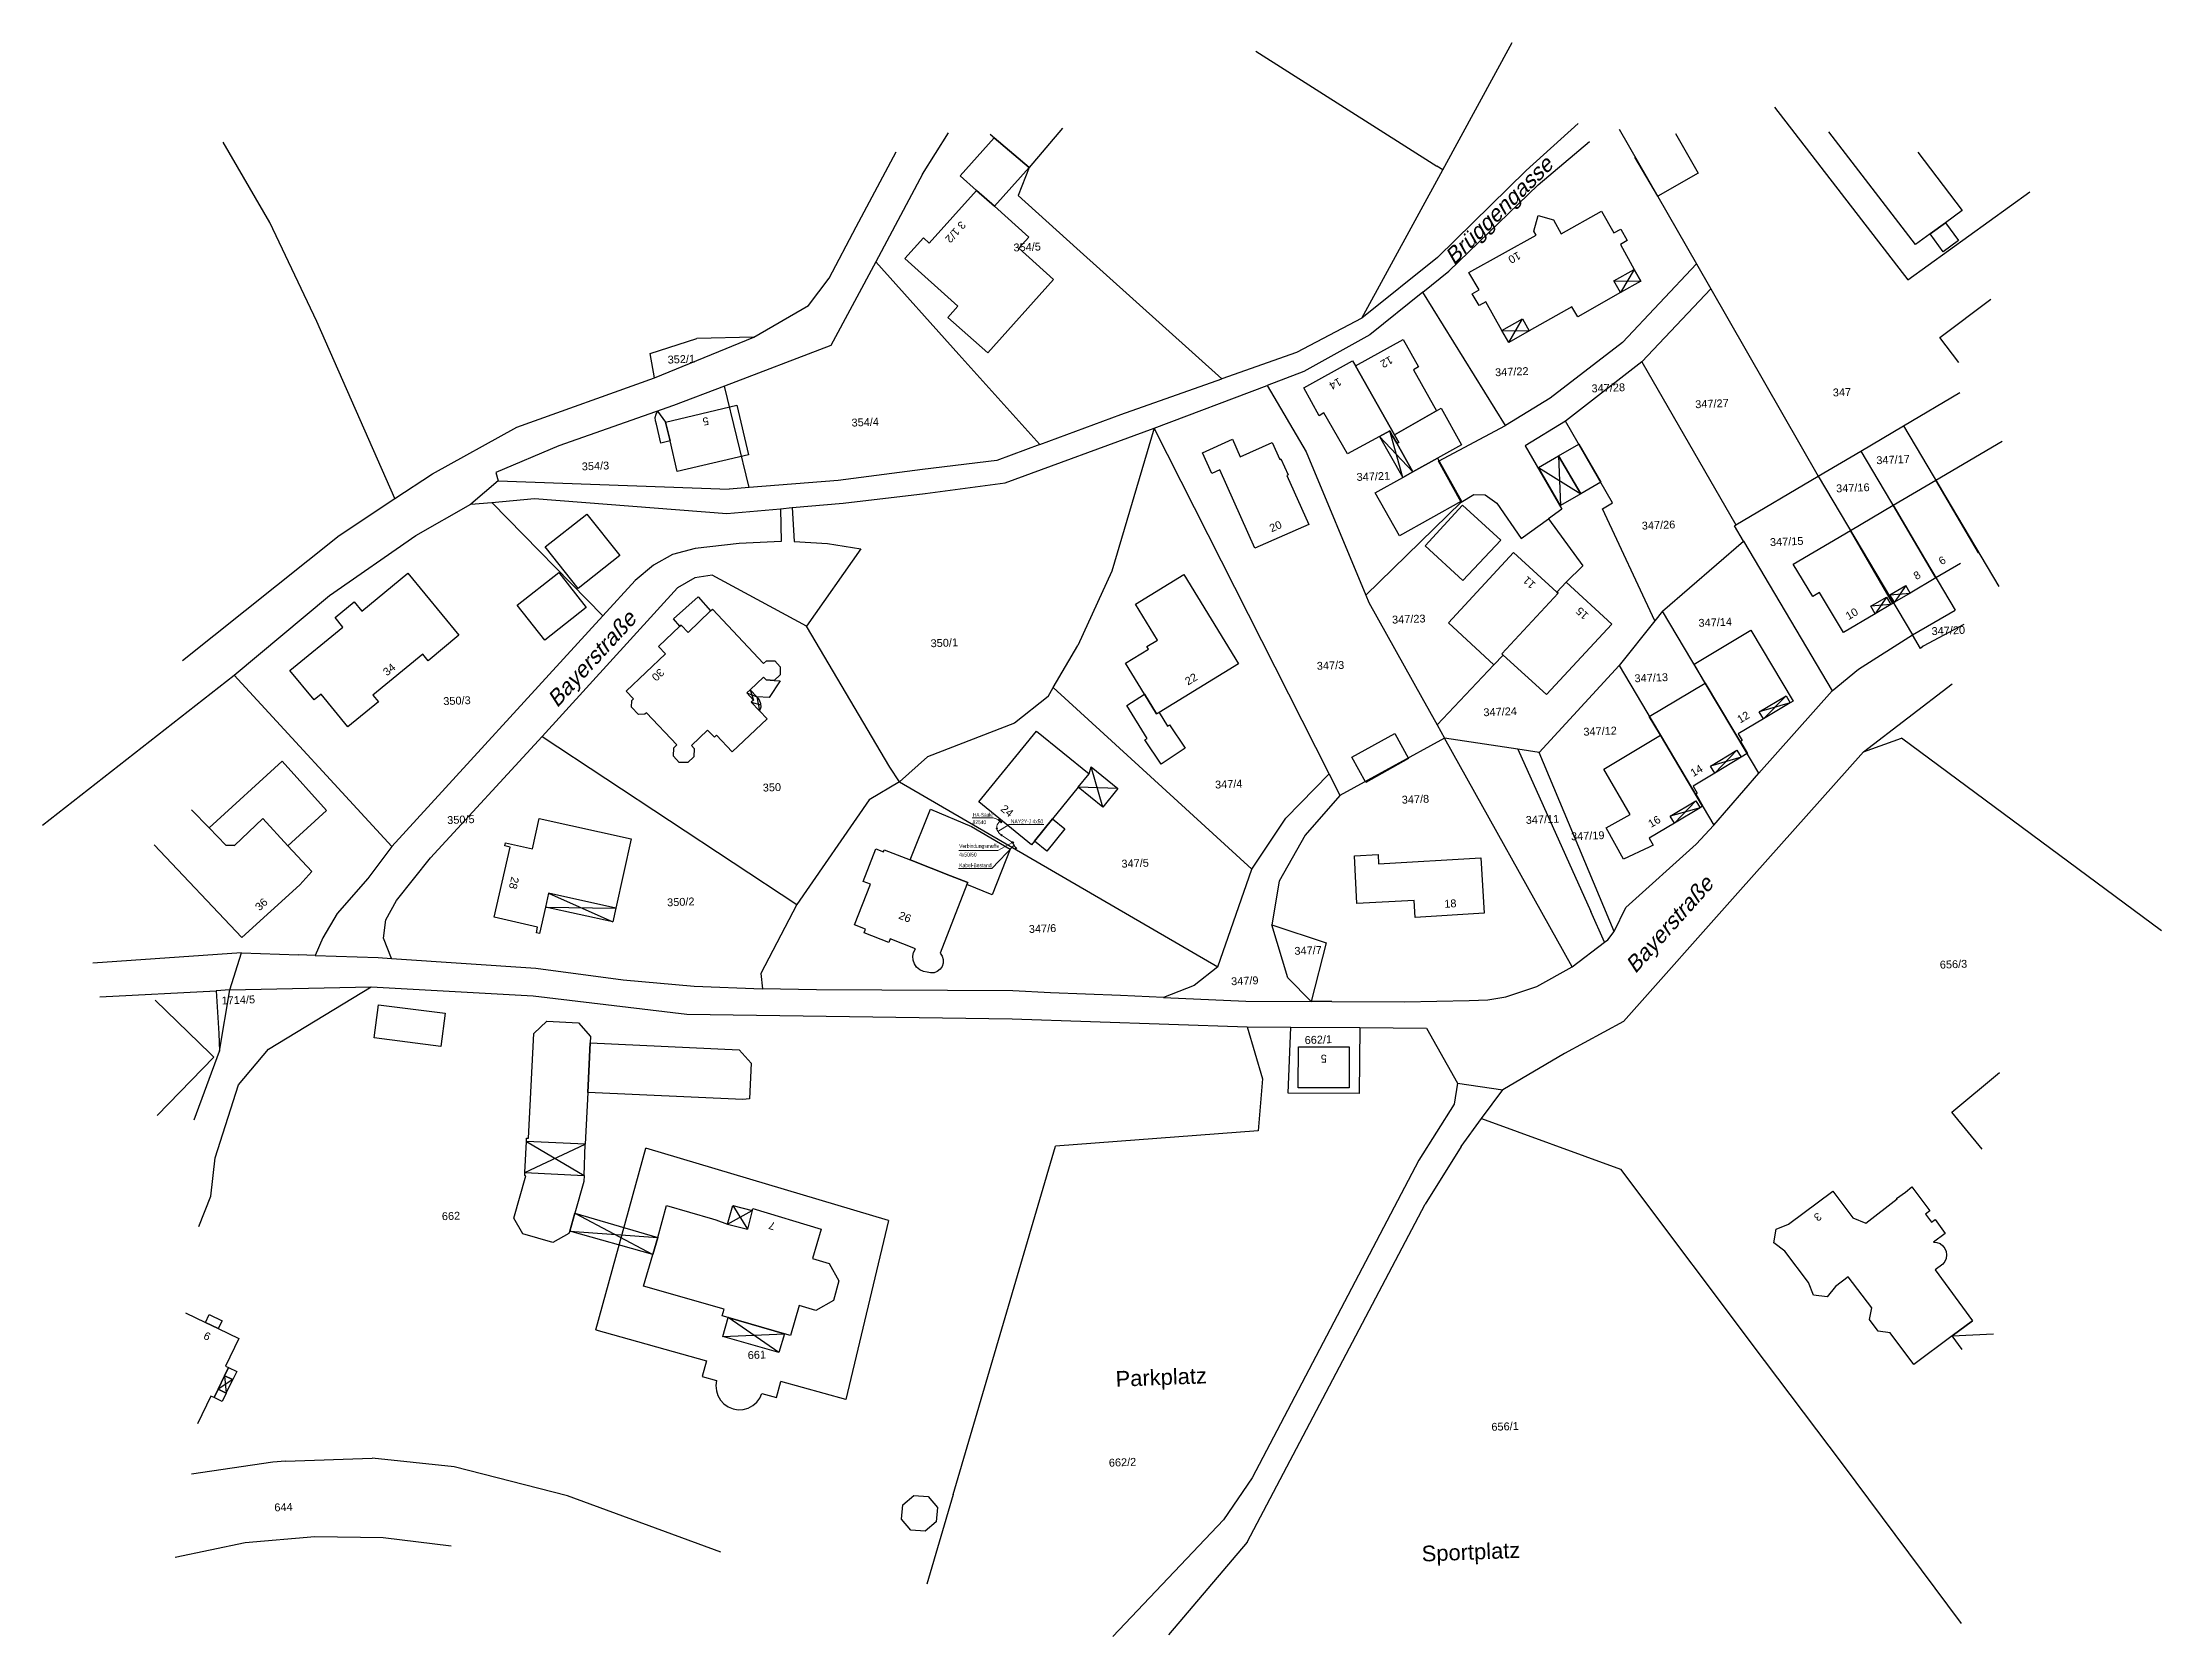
# Model space of a CAD drawing. Header units: metres. Extents: x 799836 to 800340, y 5282514 to 5282718.
# Drawn here: x 799835.7 to 800106, y 5282514.5 to 5282717.8 of the extents above; entities that cross this region are included whole.
import ezdxf

# ---------------------------------------------------------------- set-up
doc = ezdxf.new("R2010")
doc.units = ezdxf.units.M
doc.header["$PDMODE"] = 3
doc.header["$PDSIZE"] = 0.08
for name, color, linetype in [('_4001', 7, 'Continuous'), ('_4240', 7, 'Continuous'), ('_4260', 7, 'Continuous'), ('_4350', 7, 'Continuous'), ('_6000', 8, 'Continuous'), ('_6020', 7, 'Continuous'), ('_6050', 7, 'Continuous'), ('_6052', 7, 'Continuous'), ('_6070', 7, 'Continuous'), ('_6200', 7, 'Continuous'), ('_6210', 7, 'Continuous'), ('APKT', 7, 'Continuous'), ('Beschriftung', 7, 'Continuous'), ('EON_HA', 4, 'Continuous'), ('GIS_Nummer', 7, 'Continuous'), ('HA-Säule', 7, 'Continuous'), ('Kabel-Bestand', 34, 'Continuous'), ('Muffe', 6, 'Continuous')]:
    doc.layers.add(name, color=color, linetype=linetype)
doc.styles.add('DIN', font='EARZ_DIN.SHX', dxfattribs={"height": 0.2})
doc.styles.get("Standard").update_dxf_attribs({"font": 'arial.ttf'})

msp = doc.modelspace()

# ---------------------------------------------------------------- texts
at = {"layer": '_4001'}
for s, rotation, p in [('3 1/2', 228.2063, (799952.84, 5282695.09)), ('10', 209.0003, (800023.89, 5282691.15)), ('12', 209.1153, (800007.58, 5282677.84)), ('14', 209.0333, (800001.05, 5282675.06)), ('5', 191.2173, (799920.6, 5282670.03)), ('20', 23.8063, (799992.47, 5282655.3)), ('6', 30.2863, (800077.9, 5282651.09)), ('11', 137.5333, (800026.23, 5282648.74)), ('8', 30.7233, (800074.7, 5282649.2)), ('15', 137.3713, (800032.99, 5282644.81)), ('10', 30.5103, (800066.04, 5282644.09)), ('34', 39.5623, (799879.67, 5282636.93)), ('30', 223.5203, (799914.45, 5282638.03)), ('22', 31.4593, (799981.81, 5282635.76)), ('12', 30.7413, (800052.21, 5282630.91)), ('14', 31.1623, (800046.25, 5282624.09)), ('24', 321.0123, (799957.83, 5282619.89)), ('16', 30.8953, (800040.86, 5282617.6)), ('28', 257.3623, (799895.55, 5282611.45)), ('36', 42.8863, (799863.42, 5282606.97)), ('18', 3.3243, (800014.52, 5282607.42)), ('26', 338.4733, (799944.82, 5282606.08)), ('5', 179.7393, (799999.52, 5282588.69)), ('7', 163.5953, (799929.28, 5282567.24)), ('3', 216.5623, (800062.13, 5282568.63)), ('9', 154.2883, (799857.31, 5282553.08))]:
    msp.add_text(s, height=1, rotation=rotation, dxfattribs=at).set_placement(p)
at = {"layer": '_4240'}
msp.add_text('Sportplatz', height=2, rotation=2.2173, dxfattribs=at).set_placement((800011.65, 5282524.05))
at = {"layer": '_4260'}
msp.add_text('Parkplatz', height=2, rotation=2.2173, dxfattribs=at).set_placement((799972.62, 5282546.34))
at = {"layer": '_4350', "oblique": 15}
for s, rotation, p in [('Brüggengasse', 44.6303, (800015.71, 5282689.31)), ('Bayerstraße', 47.6753, (799901.37, 5282632.85)), ('Bayerstraße', 48.3983, (800038.86, 5282598.94))]:
    msp.add_text(s, height=2, rotation=rotation, dxfattribs=at).set_placement(p)
at = {"layer": 'Beschriftung', "lineweight": 15, "style": 'DIN'}
for s, width, p in [('82540', 0.75, (799954.34, 5282618.09, 600.85)), ('HA-Säule', 0.7, (799954.41, 5282619.03, 600.85)), ('NAY2Y-J 4x50', 0.75, (799959.24, 5282618.19)), ('Verbindungsmuffe ', 0.75, (799952.63, 5282615.06)), ('4x50/50', 0.75, (799952.63, 5282613.96)), ('Kabel-Bestand', 0.75, (799952.65, 5282612.6))]:
    msp.add_text(s, height=0.5, dxfattribs=dict(at, width=width)).set_placement(p)

# ---------------------------------------------------------------- blocks, each defined once
blk = doc.blocks.new('GEMGIS_DFK_GN')
blk = doc.blocks.new('A$C02FF75CA')
at = {"layer": 'Muffe'}
for radius in [0.4, 0.3, 0.2, 0.1]:
    blk.add_circle((0.5, 0.6), radius, dxfattribs=at)

# ---------------------------------------------------------------- linework, layer by layer
at = {"layer": '_6000'}
for p, q in [((799990.48, 5282716.68), (800013.55, 5282702)), ((800014.29, 5282701.53), (800023.14, 5282717.78)), ((800031.58, 5282707.43), (800024.92, 5282701.46)), ((800056.62, 5282709.53), (800073.61, 5282687.49)), ((799947.98, 5282700.96), (799951.28, 5282706.24)), ((799956.58, 5282706.08), (799961.57, 5282701.84)), ((800026.48, 5282699.63), (800033.02, 5282705.16)), ((800036.8, 5282706.7), (800046.65, 5282689.56)), ((799939.51, 5282694.27), (799944.61, 5282703.82)), ((799961.57, 5282701.84), (799960.14, 5282698.26)), ((800014.29, 5282701.53), (800013.55, 5282702)), ((799947.98, 5282700.96), (799942.02, 5282689.82)), ((800004, 5282682.61), (800014.29, 5282701.53)), ((800024.92, 5282701.46), (800013.63, 5282690.34)), ((800015.08, 5282688.62), (800026.48, 5282699.63)), ((799960.14, 5282698.26), (799967.64, 5282691.5)), ((800073.61, 5282687.49), (800089.17, 5282698.74)), ((799936.04, 5282687.72), (799939.51, 5282694.27)), ((799967.64, 5282691.5), (799986.12, 5282674.88)), ((799942.02, 5282689.82), (799936.28, 5282679.11)), ((799942.02, 5282689.82), (799952.61, 5282678)), ((800013.63, 5282690.34), (800004, 5282682.61)), ((800011.75, 5282685.93), (800015.08, 5282688.62)), ((800046.65, 5282689.56), (800037.24, 5282679.5)), ((800046.65, 5282689.56), (800048.49, 5282686.34)), ((799933.44, 5282684.25), (799936.04, 5282687.72)), ((800011.75, 5282685.93), (800004.98, 5282680.47)), ((800022.31, 5282668.92), (800011.75, 5282685.93)), ((800048.49, 5282686.34), (800039.7, 5282677.03)), ((800048.49, 5282686.34), (800062.19, 5282662.47)), ((799926.45, 5282680.18), (799933.44, 5282684.25)), ((799913.77, 5282675), (799926.45, 5282680.18)), ((799926.45, 5282680.18), (799919.2, 5282680.03)), ((800004, 5282682.61), (799995.67, 5282678.24)), ((800004.98, 5282680.47), (799996.59, 5282675.81)), ((799913.24, 5282678.09), (799919.2, 5282680.03)), ((799913.77, 5282675), (799913.24, 5282678.09)), ((799936.28, 5282679.11), (799922.73, 5282673.95)), ((799962.91, 5282666.49), (799952.61, 5282678)), ((799995.67, 5282678.24), (799986.12, 5282674.88)), ((800037.24, 5282679.5), (800028.01, 5282672.41)), ((799896.24, 5282668.7), (799913.77, 5282675)), ((799973.23, 5282670.34), (799986.12, 5282674.88)), ((799996.59, 5282675.81), (799991.92, 5282674.05)), ((800039.7, 5282677.03), (800029.94, 5282669.49)), ((800039.7, 5282677.03), (800051.67, 5282656.24)), ((799922.73, 5282673.95), (799916.22, 5282671.48)), ((799925.85, 5282661.04), (799922.73, 5282673.95)), ((799977.5, 5282668.6), (799991.92, 5282674.05)), ((799991.92, 5282674.05), (799996.89, 5282665.55)), ((800028.01, 5282672.41), (800022.31, 5282668.92)), ((800073.05, 5282668.89), (800080.22, 5282673.12)), ((799916.22, 5282671.48), (799901.57, 5282666.33)), ((799962.91, 5282666.49), (799973.23, 5282670.34)), ((800029.94, 5282669.49), (800024.81, 5282666.35)), ((800035.94, 5282659.08), (800029.94, 5282669.49)), ((799885.47, 5282662.78), (799896.24, 5282668.7)), ((799958.48, 5282661.62), (799977.5, 5282668.6)), ((799977.5, 5282668.6), (799972.1, 5282650.34)), ((799999.81, 5282624.49), (799977.5, 5282668.6)), ((800013.75, 5282664.38), (800022.31, 5282668.92)), ((800067.61, 5282665.67), (800073.05, 5282668.89)), ((800073.05, 5282668.89), (800085.22, 5282648.38)), ((799901.57, 5282666.33), (799893.55, 5282662.92)), ((799957.42, 5282664.45), (799947.94, 5282663.3)), ((799962.91, 5282666.49), (799957.42, 5282664.45)), ((799996.89, 5282665.55), (800004.5, 5282647.28)), ((800016.66, 5282659.17), (800013.75, 5282664.38)), ((800024.81, 5282666.35), (800029.49, 5282658.24)), ((800062.19, 5282662.47), (800067.61, 5282665.67)), ((800067.61, 5282665.67), (800079.66, 5282645.36)), ((799880.69, 5282659.62), (799885.47, 5282662.78)), ((799893.84, 5282661.89), (799890.38, 5282658.9)), ((799893.55, 5282662.92), (799893.84, 5282661.89)), ((799893.84, 5282661.89), (799923.31, 5282660.83)), ((799937.22, 5282661.91), (799925.85, 5282661.04)), ((799947.94, 5282663.3), (799937.22, 5282661.91)), ((799948.29, 5282660.25), (799958.48, 5282661.62)), ((800051.67, 5282656.24), (800062.19, 5282662.47)), ((800062.19, 5282662.47), (800074.18, 5282642.23)), ((799883.37, 5282654.89), (799890.38, 5282658.9)), ((799890.38, 5282658.9), (799893.06, 5282659.13)), ((799893.06, 5282659.13), (799898.49, 5282659.61)), ((799907.21, 5282644.65), (799893.06, 5282659.13)), ((799898.49, 5282659.61), (799923.02, 5282657.71)), ((799925.85, 5282661.04), (799923.31, 5282660.83)), ((799931.35, 5282658.46), (799937.85, 5282659.03)), ((799937.85, 5282659.03), (799948.29, 5282660.25)), ((800016.66, 5282659.17), (800004.5, 5282647.28)), ((800016.66, 5282659.17), (800018.28, 5282660.14)), ((800018.28, 5282660.14), (800019.72, 5282660.08)), ((800019.72, 5282660.08), (800021.2, 5282659.04)), ((800021.2, 5282659.04), (800024.3, 5282654.51)), ((800034.65, 5282658.32), (800035.94, 5282659.08)), ((799923.02, 5282657.71), (799929.85, 5282658.32)), ((799929.85, 5282658.32), (799931.35, 5282658.46)), ((799929.85, 5282658.32), (799929.93, 5282654.15)), ((799931.35, 5282658.46), (799931.59, 5282654.13)), ((800024.3, 5282654.51), (800027.79, 5282657.01)), ((800029.49, 5282658.24), (800027.79, 5282657.01)), ((800027.79, 5282657.01), (800032.18, 5282651.02)), ((800041.35, 5282644.03), (800034.65, 5282658.32)), ((800051.49, 5282656.13), (800051.67, 5282656.24)), ((800052.63, 5282654.16), (800051.49, 5282656.13)), ((799872.35, 5282647.24), (799883.37, 5282654.89)), ((799918.97, 5282653.26), (799916.08, 5282652.49)), ((799924.57, 5282653.9), (799918.97, 5282653.26)), ((799929.93, 5282654.15), (799924.57, 5282653.9)), ((799931.59, 5282654.13), (799935.86, 5282653.87)), ((799940.1, 5282653.2), (799933.18, 5282643.35)), ((799935.86, 5282653.87), (799940.1, 5282653.2)), ((800042.33, 5282645.27), (800052.63, 5282654.16)), ((800052.63, 5282654.16), (800063.97, 5282635.08)), ((799913.65, 5282651.13), (799911.34, 5282649.15)), ((799916.08, 5282652.49), (799913.65, 5282651.13)), ((800032.18, 5282651.02), (800030.02, 5282648.96)), ((799899.47, 5282629.27), (799916.73, 5282648.23)), ((799911.34, 5282649.15), (799907.21, 5282644.65)), ((799918.92, 5282649.49), (799916.73, 5282648.23)), ((799921.12, 5282649.85), (799918.92, 5282649.49)), ((799933.18, 5282643.35), (799921.12, 5282649.85)), ((799972.1, 5282650.34), (799967.76, 5282640.87)), ((800030.02, 5282648.96), (800028.86, 5282647.69)), ((799860.19, 5282637.07), (799872.35, 5282647.24)), ((800004.5, 5282647.28), (800004.89, 5282646.34)), ((800004.89, 5282646.34), (800011.63, 5282634.26)), ((800029, 5282647.56), (800021.84, 5282639.8)), ((800028.86, 5282647.69), (800029, 5282647.56)), ((800042.33, 5282645.27), (800041.35, 5282644.03)), ((800054.6, 5282624.59), (800042.33, 5282645.27)), ((800074.18, 5282642.23), (800079.66, 5282645.36)), ((799907.21, 5282644.65), (799880.3, 5282615.24)), ((799943.79, 5282625.35), (799933.18, 5282643.35)), ((800041.35, 5282644.03), (800036.78, 5282638.31)), ((800080.73, 5282643.55), (800075.56, 5282640.77)), ((799964.64, 5282635.5), (799967.76, 5282640.87)), ((800021.99, 5282639.66), (800020.83, 5282638.39)), ((800021.84, 5282639.8), (800021.99, 5282639.66)), ((800067.33, 5282637.87), (800074.18, 5282642.23)), ((800075.2, 5282640.51), (800074.18, 5282642.23)), ((800075.56, 5282640.77), (800075.2, 5282640.51)), ((799835.73, 5282617.96), (799860.19, 5282637.07)), ((799860.19, 5282637.07), (799880.3, 5282615.24)), ((800020.83, 5282638.39), (800013.59, 5282630.77)), ((800036.78, 5282638.31), (800026.6, 5282627.22)), ((800036.78, 5282638.31), (800048.85, 5282617.98)), ((800063.97, 5282635.08), (800067.33, 5282637.87)), ((799964, 5282634.39), (799959.71, 5282630.97)), ((799964, 5282634.39), (799964.64, 5282635.5)), ((799989.96, 5282612.36), (799964.64, 5282635.5)), ((800011.63, 5282634.26), (800013.59, 5282630.77)), ((800054.6, 5282624.59), (800063.97, 5282635.08)), ((800067.97, 5282627.32), (800079.25, 5282635.97)), ((799885.24, 5282613.79), (799899.47, 5282629.27)), ((799899.47, 5282629.27), (799931.92, 5282607.86)), ((799959.71, 5282630.97), (799948.6, 5282626.66)), ((800014.54, 5282629.07), (800001.19, 5282621.76)), ((800013.59, 5282630.77), (800014.54, 5282629.07)), ((800030.82, 5282599.91), (800014.54, 5282629.07)), ((800023.87, 5282627.64), (800014.54, 5282629.07)), ((800067.97, 5282627.32), (800072.8, 5282629.06)), ((800105.97, 5282604.49), (800072.8, 5282629.06)), ((799945.04, 5282623.47), (799948.6, 5282626.66)), ((800026.6, 5282627.22), (800023.87, 5282627.64)), ((800023.87, 5282627.64), (800033.17, 5282606.94)), ((800036.16, 5282604.41), (800026.6, 5282627.22)), ((800067.97, 5282627.32), (800051.93, 5282609.35)), ((799945.04, 5282623.47), (799941.15, 5282621.21)), ((799945.04, 5282623.47), (799943.79, 5282625.35)), ((799945.04, 5282623.47), (799985.63, 5282599.88)), ((799994.31, 5282618.87), (799999.81, 5282624.49)), ((799999.81, 5282624.49), (800001.19, 5282621.76)), ((800048.85, 5282617.98), (800054.6, 5282624.59)), ((799941.15, 5282621.21), (799931.92, 5282607.86)), ((800001.19, 5282621.76), (799996.77, 5282616.68)), ((799989.96, 5282612.36), (799994.31, 5282618.87)), ((799996.77, 5282616.68), (799993.42, 5282610.82)), ((800037.63, 5282607.47), (800046.6, 5282615.55)), ((800046.6, 5282615.55), (800048.85, 5282617.98)), ((799880.3, 5282615.24), (799877.24, 5282611.16)), ((799880.89, 5282608.37), (799885.24, 5282613.79)), ((799877.24, 5282611.16), (799873.33, 5282606.7)), ((799985.63, 5282599.88), (799989.96, 5282612.36)), ((799993.42, 5282610.82), (799992.5, 5282605.24)), ((799879.52, 5282605.89), (799880.89, 5282608.37)), ((799931.92, 5282607.86), (799927.36, 5282599.04)), ((800036.16, 5282604.41), (800037.63, 5282607.47)), ((800051.93, 5282609.35), (800037.34, 5282592.92)), ((799873.33, 5282606.7), (799871.49, 5282603.58)), ((799879.22, 5282603.57), (799879.52, 5282605.89)), ((799994.55, 5282598.48), (799992.5, 5282605.24)), ((799992.5, 5282605.24), (799999.43, 5282602.97)), ((800034.93, 5282603.02), (800033.17, 5282606.94)), ((799871.49, 5282603.58), (799870.53, 5282601.34)), ((799880.26, 5282600.96), (799879.22, 5282603.57)), ((799999.43, 5282602.97), (799997.52, 5282595.48)), ((800030.82, 5282599.91), (800034.93, 5282603.02)), ((800034.93, 5282603.02), (800035.33, 5282603.32)), ((800035.33, 5282603.32), (800036.16, 5282604.41)), ((799861.11, 5282601.67), (799868.39, 5282601.42)), ((799870.53, 5282601.34), (799868.39, 5282601.42)), ((799870.53, 5282601.34), (799878.54, 5282601.08)), ((799878.54, 5282601.08), (799880.26, 5282600.96)), ((799880.26, 5282600.96), (799898.65, 5282599.72)), ((799898.65, 5282599.72), (799909.78, 5282598.22)), ((799985.63, 5282599.88), (799982.58, 5282597.52)), ((800026.29, 5282597.4), (800030.82, 5282599.91)), ((799843.04, 5282596.06), (799857.87, 5282596.85)), ((799859.65, 5282596.97), (799857.87, 5282596.85)), ((799857.87, 5282596.85), (799858.21, 5282591.4)), ((799859.65, 5282596.97), (799877.65, 5282597.36)), ((799864.58, 5282589.38), (799877.65, 5282597.36)), ((799877.65, 5282597.36), (799898.32, 5282596.21)), ((799909.78, 5282598.22), (799918.85, 5282597.45)), ((799918.85, 5282597.45), (799927.56, 5282597.1)), ((799927.36, 5282599.04), (799927.56, 5282597.1)), ((799934.45, 5282596.96), (799927.56, 5282597.1)), ((799959.47, 5282596.82), (799934.45, 5282596.96)), ((799964.26, 5282596.6), (799959.47, 5282596.82)), ((799973.22, 5282596.22), (799964.26, 5282596.6)), ((799982.58, 5282597.52), (799978.71, 5282595.97)), ((799997.52, 5282595.48), (799994.55, 5282598.48)), ((800022.33, 5282596.07), (800026.29, 5282597.4)), ((799898.32, 5282596.21), (799917.92, 5282593.86)), ((799917.92, 5282593.86), (799959.4, 5282593.25)), ((799978.71, 5282595.97), (799973.22, 5282596.22)), ((799978.71, 5282595.97), (799989.19, 5282595.52)), ((799989.19, 5282595.52), (799997.52, 5282595.48)), ((800000.15, 5282595.47), (799997.52, 5282595.48)), ((800000.15, 5282595.47), (800009.41, 5282595.43)), ((800009.41, 5282595.43), (800017.68, 5282595.6)), ((800017.68, 5282595.6), (800020.03, 5282595.7)), ((800020.03, 5282595.7), (800022.33, 5282596.07)), ((799858.21, 5282591.4), (799858.33, 5282589.13)), ((799959.4, 5282593.25), (799989.34, 5282592.23)), ((799989.34, 5282592.23), (799991.33, 5282585.6)), ((799989.34, 5282592.23), (799994.92, 5282592.19)), ((799994.6, 5282583.77), (799994.92, 5282592.19)), ((799994.92, 5282592.19), (800003.74, 5282592.14)), ((800003.74, 5282592.14), (800003.62, 5282583.76)), ((800003.74, 5282592.14), (800012.24, 5282592.09)), ((800012.24, 5282592.09), (800016.16, 5282585.06)), ((800037.34, 5282592.92), (800029.84, 5282588.83)), ((799860.72, 5282584.84), (799864.58, 5282589.38)), ((800029.84, 5282588.83), (800021.94, 5282584.23)), ((799991.33, 5282585.6), (799990.76, 5282579)), ((799857.75, 5282575.54), (799860.72, 5282584.84)), ((800003.62, 5282583.76), (799994.6, 5282583.77)), ((800016.16, 5282585.06), (800015.75, 5282582.37)), ((800016.16, 5282585.06), (800021.94, 5282584.23)), ((800019.25, 5282580.55), (800021.94, 5282584.23)), ((800015.75, 5282582.37), (800011.23, 5282575.24)), ((800016.64, 5282576.97), (800019.25, 5282580.55)), ((800019.25, 5282580.55), (800036.95, 5282574.1)), ((799990.76, 5282579), (799964.9, 5282577.02)), ((799857.21, 5282570.65), (799857.75, 5282575.54)), ((799906.29, 5282553.6), (799912.68, 5282576.75)), ((799943.64, 5282567.53), (799912.68, 5282576.75)), ((799951.89, 5282532.61), (799964.9, 5282577.02)), ((800011.23, 5282575.24), (799990.01, 5282534.73)), ((800016.64, 5282576.97), (800012.05, 5282569.63)), ((800036.95, 5282574.1), (800055.3, 5282549.7)), ((799855.67, 5282566.78), (799857.21, 5282570.65)), ((799989.38, 5282526.53), (800012.05, 5282569.63)), ((799943.64, 5282567.53), (799938.17, 5282544.72)), ((799906.29, 5282553.6), (799920.41, 5282549.67)), ((799920.41, 5282549.67), (799919.85, 5282547.67)), ((800055.3, 5282549.7), (800065.24, 5282536.51)), ((799919.85, 5282547.67), (799921.71, 5282547.15)), ((799921.71, 5282547.15), (799921.61, 5282546.5)), ((799921.61, 5282546.5), (799921.67, 5282545.84)), ((799921.67, 5282545.84), (799921.87, 5282545.21)), ((799921.87, 5282545.21), (799922.19, 5282544.64)), ((799927.22, 5282544.89), (799927.49, 5282545.5)), ((799927.49, 5282545.5), (799929.35, 5282544.98)), ((799929.35, 5282544.98), (799929.91, 5282547.02)), ((799938.17, 5282544.72), (799929.91, 5282547.02)), ((799922.19, 5282544.64), (799922.64, 5282544.16)), ((799922.64, 5282544.16), (799923.19, 5282543.78)), ((799923.19, 5282543.78), (799923.8, 5282543.53)), ((799923.8, 5282543.53), (799924.44, 5282543.41)), ((799924.44, 5282543.41), (799925.1, 5282543.45)), ((799925.1, 5282543.45), (799925.74, 5282543.62)), ((799925.74, 5282543.62), (799926.33, 5282543.94)), ((799926.33, 5282543.94), (799926.82, 5282544.37)), ((799926.82, 5282544.37), (799927.22, 5282544.89)), ((799866.72, 5282536.84), (799877.79, 5282537.24)), ((799888.26, 5282536.13), (799877.79, 5282537.24)), ((799865.1, 5282536.71), (799854.75, 5282535.18)), ((799866.72, 5282536.84), (799865.1, 5282536.71)), ((799902.7, 5282532.45), (799888.26, 5282536.13)), ((799990.01, 5282534.73), (799986.34, 5282529.39)), ((800065.24, 5282536.51), (800080.4, 5282516.15)), ((799922.26, 5282525.26), (799902.7, 5282532.45)), ((799951.89, 5282532.61), (799948.53, 5282521.16)), ((799986.34, 5282529.39), (799972.23, 5282514.48)), ((799852.67, 5282524.62), (799861.57, 5282526.48)), ((799861.57, 5282526.48), (799870.46, 5282527.26)), ((799870.46, 5282527.26), (799879.2, 5282527.11)), ((799879.2, 5282527.11), (799887.85, 5282526.08)), ((799989.38, 5282526.53), (799979.32, 5282514.71))]:
    msp.add_line(p, q, dxfattribs=at)
at = {"layer": '_6020'}
for p, q in [((799864.73, 5282694.82), (799858.8, 5282705.06)), ((799870.73, 5282682.18), (799864.73, 5282694.82)), ((799880.69, 5282659.62), (799870.73, 5282682.18)), ((799873.56, 5282654.92), (799880.69, 5282659.62)), ((799853.59, 5282638.98), (799873.56, 5282654.92)), ((799861.11, 5282601.67), (799842.16, 5282600.37)), ((799859.65, 5282596.97), (799861.11, 5282601.67)), ((799858.33, 5282589.13), (799859.65, 5282596.97)), ((799855.1, 5282580.37), (799858.33, 5282589.13))]:
    msp.add_line(p, q, dxfattribs=at)
at = {"layer": '_6050', "color": 10}
for p, q in [((800074.59, 5282692.01), (800063.54, 5282706.36)), ((800074.86, 5282703.8), (800080.55, 5282696.35)), ((799948.83, 5282692.19), (799954.84, 5282698.91)), ((799954.84, 5282698.91), (799957.15, 5282696.88)), ((799957.15, 5282696.88), (799961.52, 5282692.95)), ((800025.91, 5282693.69), (800026.46, 5282695.69)), ((800026.19, 5282693.18), (800025.91, 5282693.69)), ((800026.46, 5282695.69), (800028.42, 5282695.15)), ((800028.42, 5282695.15), (800029.38, 5282693.39)), ((800029.38, 5282693.39), (800034.54, 5282696.25)), ((800034.54, 5282696.25), (800036.11, 5282693.51)), ((800036.11, 5282693.51), (800036.99, 5282693.97)), ((800036.99, 5282693.97), (800037.82, 5282692.5)), ((800078.4, 5282694.78), (800076.46, 5282693.36)), ((800080.55, 5282696.35), (800078.4, 5282694.78)), ((799945.72, 5282690.23), (799948.08, 5282692.85)), ((799948.08, 5282692.85), (799948.83, 5282692.19)), ((799961.52, 5282692.95), (799960.25, 5282691.53)), ((799960.25, 5282691.53), (799964.68, 5282687.53)), ((800017.64, 5282688.44), (800026.19, 5282693.18)), ((800037.82, 5282692.5), (800036.96, 5282692.02)), ((800036.96, 5282692.02), (800038.72, 5282688.82)), ((800076.46, 5282693.36), (800074.59, 5282692.01)), ((799952.47, 5282684.14), (799945.72, 5282690.23)), ((800018.93, 5282686.21), (800017.64, 5282688.44)), ((800038.72, 5282688.82), (800039.55, 5282687.32)), ((799964.68, 5282687.53), (799956.27, 5282678.19)), ((800018.06, 5282685.71), (800018.93, 5282686.21)), ((800018.93, 5282684.21), (800018.06, 5282685.71)), ((800036.98, 5282685.87), (800031.52, 5282682.78)), ((800039.55, 5282687.32), (800036.98, 5282685.87)), ((799951.17, 5282682.7), (799952.47, 5282684.14)), ((800019.79, 5282684.69), (800018.93, 5282684.21)), ((800021.84, 5282681.05), (800019.79, 5282684.69)), ((800030.77, 5282684.07), (800025.33, 5282681)), ((800031.52, 5282682.78), (800030.77, 5282684.07)), ((799956.27, 5282678.19), (799951.17, 5282682.7)), ((800022.72, 5282679.53), (800021.84, 5282681.05)), ((800025.33, 5282681), (800022.72, 5282679.53)), ((800003.19, 5282676.53), (800009.24, 5282679.9)), ((800009.24, 5282679.9), (800011.22, 5282676.4)), ((799996.57, 5282673.72), (800002.81, 5282677.18)), ((800002.81, 5282677.18), (800003.19, 5282676.53)), ((800003.19, 5282676.53), (800008.15, 5282667.73)), ((800008.15, 5282667.73), (800003.19, 5282676.53)), ((800011.22, 5282676.4), (800010.56, 5282676.03)), ((800010.56, 5282676.03), (800013.5, 5282670.8)), ((799998.52, 5282670.18), (799996.57, 5282673.72)), ((799915.2, 5282669.37), (799924.29, 5282671.52)), ((799915.77, 5282666.96), (799915.2, 5282669.37)), ((799924.29, 5282671.52), (799925.77, 5282665.2)), ((799999.15, 5282670.53), (799998.52, 5282670.18)), ((800002.16, 5282665.3), (799999.15, 5282670.53)), ((800013.5, 5282670.8), (800008.15, 5282667.73)), ((799916.69, 5282663.07), (799915.77, 5282666.96)), ((799983.66, 5282665.45), (799987.48, 5282667.17)), ((799987.48, 5282667.17), (799988.47, 5282664.95)), ((799988.47, 5282664.95), (799992.53, 5282666.78)), ((799992.53, 5282666.78), (799993.51, 5282664.61)), ((800006.23, 5282667.53), (800002.16, 5282665.3)), ((800007.55, 5282668.24), (800006.23, 5282667.53)), ((800007.91, 5282667.61), (800007.55, 5282668.24)), ((800008.45, 5282666.67), (800007.91, 5282667.61)), ((800008.15, 5282667.73), (800008.7, 5282666.76)), ((800008.7, 5282666.76), (800008.45, 5282666.67)), ((800077.16, 5282661.96), (800085.62, 5282666.95)), ((799925.77, 5282665.2), (799916.69, 5282663.07)), ((799984.84, 5282662.81), (799983.66, 5282665.45)), ((799993.51, 5282664.61), (799993.67, 5282664.68)), ((799993.67, 5282664.68), (799994.6, 5282662.64)), ((799985.87, 5282663.27), (799984.84, 5282662.81)), ((799990.34, 5282653.27), (799985.87, 5282663.27)), ((799994.6, 5282662.64), (799994.43, 5282662.56)), ((799994.43, 5282662.56), (799997.23, 5282656.31)), ((800071.73, 5282658.75), (800077.16, 5282661.96)), ((800077.16, 5282661.96), (800082.61, 5282652.69)), ((800082.61, 5282652.69), (800077.16, 5282661.96)), ((800066.3, 5282655.54), (800071.73, 5282658.75)), ((800071.73, 5282658.75), (800077.19, 5282649.52)), ((800077.19, 5282649.52), (800071.73, 5282658.75)), ((799997.23, 5282656.31), (799990.34, 5282653.27)), ((800059, 5282651.24), (800066.3, 5282655.54)), ((800066.3, 5282655.54), (800071.68, 5282646.24)), ((800071.68, 5282646.24), (800066.3, 5282655.54)), ((800015.02, 5282643.75), (800023.33, 5282652.75)), ((800023.33, 5282652.75), (800028.86, 5282647.69)), ((800061.48, 5282647.12), (800059, 5282651.24)), ((800080.32, 5282651.35), (800077.19, 5282649.52)), ((799876.48, 5282645.25), (799882.35, 5282650.08)), ((799882.35, 5282650.08), (799888.85, 5282642.17)), ((799975.12, 5282646.13), (799981.29, 5282649.92)), ((799981.29, 5282649.92), (799988.25, 5282638.53)), ((800028.86, 5282647.69), (800030.02, 5282648.96)), ((800030.02, 5282648.96), (800035.84, 5282643.61)), ((800077.19, 5282649.52), (800073.91, 5282647.56)), ((799873.08, 5282644.45), (799875.5, 5282646.44)), ((799875.5, 5282646.44), (799876.48, 5282645.25)), ((799918.06, 5282642.55), (799920.94, 5282645.29)), ((799920.94, 5282645.29), (799921.17, 5282645.5)), ((799921.17, 5282645.5), (799927.69, 5282638.58)), ((799977.92, 5282641.56), (799975.12, 5282646.13)), ((800029, 5282647.56), (800021.84, 5282639.8)), ((800021.84, 5282639.8), (800029, 5282647.56)), ((800028.86, 5282647.69), (800029, 5282647.56)), ((800029, 5282647.56), (800028.86, 5282647.69)), ((800062.33, 5282647.63), (800061.48, 5282647.12)), ((800065.38, 5282642.53), (800062.33, 5282647.63)), ((800071.44, 5282646.1), (800069.44, 5282644.93)), ((800071.68, 5282646.24), (800071.44, 5282646.1)), ((800071.77, 5282646.3), (800071.68, 5282646.24)), ((800071.9, 5282646.38), (800071.77, 5282646.3)), ((800073.91, 5282647.56), (800071.9, 5282646.38)), ((799867.3, 5282637.68), (799874.06, 5282643.23)), ((799874.06, 5282643.23), (799873.08, 5282644.45)), ((799914.29, 5282640.76), (799917, 5282643.35)), ((799917, 5282643.35), (799917.17, 5282643.48)), ((799917.17, 5282643.48), (799918.06, 5282642.55)), ((800020.83, 5282638.39), (800015.02, 5282643.75)), ((800035.84, 5282643.61), (800027.51, 5282634.61)), ((800046.35, 5282638.5), (800053.6, 5282642.82)), ((800053.6, 5282642.82), (800058.98, 5282633.77)), ((800069.44, 5282644.93), (800065.38, 5282642.53)), ((799884.23, 5282639.78), (799877.88, 5282634.54)), ((799884.93, 5282638.93), (799884.23, 5282639.78)), ((799888.85, 5282642.17), (799884.93, 5282638.93)), ((799910.17, 5282635.05), (799915.18, 5282639.81)), ((799915.18, 5282639.81), (799914.29, 5282640.76)), ((799973.86, 5282638.61), (799976.76, 5282640.39)), ((799976.56, 5282640.73), (799977.92, 5282641.56)), ((799976.76, 5282640.39), (799976.56, 5282640.73)), ((800021.99, 5282639.66), (800020.83, 5282638.39)), ((800021.84, 5282639.8), (800021.99, 5282639.66)), ((800021.99, 5282639.66), (800021.84, 5282639.8)), ((800027.51, 5282634.61), (800021.99, 5282639.66)), ((799870.38, 5282633.93), (799867.3, 5282637.68)), ((799927.69, 5282638.58), (799928.06, 5282638.92)), ((799928.06, 5282638.92), (799929.11, 5282638.92)), ((799929.79, 5282637.13), (799929.05, 5282636.42)), ((799929.11, 5282638.92), (799929.83, 5282638.16)), ((799929.83, 5282638.16), (799929.79, 5282637.13)), ((799976.28, 5282634.65), (799973.86, 5282638.61)), ((799988.25, 5282638.53), (799978.12, 5282632.33)), ((800047.78, 5282636.08), (800046.35, 5282638.5)), ((799871.26, 5282634.65), (799870.38, 5282633.93)), ((799874.7, 5282630.48), (799871.26, 5282634.65)), ((799877.88, 5282634.54), (799878.59, 5282633.69)), ((799911.09, 5282634.07), (799910.17, 5282635.05)), ((799925.99, 5282635.24), (799925.55, 5282634.82)), ((799925.55, 5282634.82), (799926.41, 5282633.92)), ((799927.68, 5282636.85), (799925.99, 5282635.24)), ((799928.02, 5282636.48), (799927.68, 5282636.85)), ((799929.05, 5282636.42), (799928.02, 5282636.48)), ((799977.81, 5282632.15), (799976.28, 5282634.65)), ((800040.63, 5282631.84), (800047.78, 5282636.08)), ((800053.13, 5282627.08), (800047.78, 5282636.08)), ((800047.78, 5282636.08), (800053.13, 5282627.08)), ((799878.59, 5282633.69), (799874.7, 5282630.48)), ((799910.85, 5282633.02), (799910.9, 5282633.88)), ((799911.74, 5282632.07), (799910.85, 5282633.02)), ((799910.9, 5282633.88), (799911.09, 5282634.07)), ((799912.57, 5282632.1), (799911.74, 5282632.07)), ((799912.78, 5282632.29), (799912.57, 5282632.1)), ((799916.64, 5282628.19), (799912.78, 5282632.29)), ((799928.15, 5282631.53), (799923.71, 5282627.31)), ((799926.41, 5282633.92), (799926.13, 5282633.65)), ((799926.13, 5282633.65), (799927.18, 5282632.54)), ((799927.18, 5282632.54), (799928.15, 5282631.53)), ((799978.12, 5282632.33), (799977.81, 5282632.15)), ((800042.06, 5282629.43), (800040.63, 5282631.84)), ((800058.62, 5282633.55), (800055.19, 5282631.51)), ((800058.98, 5282633.77), (800058.62, 5282633.55)), ((799920.56, 5282630.08), (799918.49, 5282628.12)), ((799921.43, 5282629.17), (799920.56, 5282630.08)), ((799921.7, 5282629.43), (799921.43, 5282629.17)), ((799923.71, 5282627.31), (799921.7, 5282629.43)), ((799955.14, 5282620.92), (799962.49, 5282629.95)), ((799962.49, 5282629.95), (799969.2, 5282624.5)), ((800034.84, 5282625.11), (800042.06, 5282629.43)), ((800047.44, 5282620.38), (800042.06, 5282629.43)), ((800042.06, 5282629.43), (800047.44, 5282620.38)), ((800055.19, 5282631.51), (800051.97, 5282629.6)), ((800051.97, 5282629.6), (800052.46, 5282628.76)), ((799916.22, 5282626.74), (799916.24, 5282627.82)), ((799916.95, 5282625.97), (799916.22, 5282626.74)), ((799916.24, 5282627.82), (799916.64, 5282628.19)), ((799918.8, 5282626.68), (799918.03, 5282625.94)), ((799918.49, 5282628.12), (799918.84, 5282627.75)), ((799918.84, 5282627.75), (799918.8, 5282626.68)), ((800052.36, 5282626.62), (800049.01, 5282624.58)), ((800052.46, 5282628.76), (800052.25, 5282628.64)), ((800052.25, 5282628.64), (800053.16, 5282627.1)), ((800053.13, 5282627.08), (800052.36, 5282626.62)), ((800053.16, 5282627.1), (800053.13, 5282627.08)), ((799918.03, 5282625.94), (799916.95, 5282625.97)), ((799969.2, 5282624.5), (799969.48, 5282625.38)), ((799969.48, 5282625.38), (799972.87, 5282622.63)), ((800038.21, 5282619.31), (800034.84, 5282625.11)), ((800049.01, 5282624.58), (800046.25, 5282622.92)), ((799961.87, 5282615.47), (799955.14, 5282620.92)), ((799967.82, 5282622.81), (799964.55, 5282618.77)), ((799970.95, 5282620.26), (799967.82, 5282622.81)), ((799972.87, 5282622.63), (799970.95, 5282620.26)), ((800046.25, 5282622.92), (800046.76, 5282622.06)), ((800046.76, 5282622.06), (800046.55, 5282621.94)), ((800046.55, 5282621.94), (800047.47, 5282620.39)), ((799854.75, 5282619.92), (799856.98, 5282617.6)), ((799860.24, 5282615.37), (799863.83, 5282618.83)), ((799863.83, 5282618.83), (799867.04, 5282615.33)), ((799898.22, 5282614.96), (799899.07, 5282618.82)), ((799899.07, 5282618.82), (799910.82, 5282616.21)), ((799964.55, 5282618.77), (799962.26, 5282615.93)), ((800035.15, 5282617.61), (800038.21, 5282619.31)), ((800043.85, 5282618.23), (800040.61, 5282616.29)), ((800047.11, 5282620.18), (800043.85, 5282618.23)), ((800047.44, 5282620.38), (800047.11, 5282620.18)), ((800047.47, 5282620.39), (800047.44, 5282620.38)), ((799861.15, 5282603.64), (799849.99, 5282615.47)), ((799856.98, 5282617.6), (799859.11, 5282615.39)), ((799859.11, 5282615.39), (799860.24, 5282615.37)), ((799867.04, 5282615.33), (799870.11, 5282612.05)), ((799894.71, 5282615.33), (799894.79, 5282615.71)), ((799895.36, 5282615.16), (799894.71, 5282615.33)), ((799894.79, 5282615.71), (799898.22, 5282614.96)), ((799910.82, 5282616.21), (799908.86, 5282607.38)), ((799962.26, 5282615.93), (799961.87, 5282615.47)), ((800037.34, 5282613.64), (800035.15, 5282617.61)), ((800040.61, 5282616.29), (800041.11, 5282615.42)), ((800041.11, 5282615.42), (800040.64, 5282615.14)), ((799893.35, 5282606.22), (799895.36, 5282615.16)), ((799940.39, 5282610.79), (799942.02, 5282614.93)), ((799942.02, 5282614.93), (799942.97, 5282614.56)), ((799942.97, 5282614.56), (799943.08, 5282614.83)), ((799943.08, 5282614.83), (799946.37, 5282613.54)), ((799946.37, 5282613.54), (799949.08, 5282612.47)), ((800003.03, 5282614.04), (800006.05, 5282614.2)), ((800003.36, 5282607.96), (800003.03, 5282614.04)), ((800006.05, 5282614.2), (800006.12, 5282613.05)), ((800006.12, 5282613.05), (800019.17, 5282613.79)), ((800019.17, 5282613.79), (800019.56, 5282606.72)), ((800040.64, 5282615.14), (800037.34, 5282613.64)), ((799868.55, 5282610.36), (799861.15, 5282603.64)), ((799870.11, 5282612.05), (799868.55, 5282610.36)), ((799939.29, 5282605.26), (799941.34, 5282610.42)), ((799941.34, 5282610.42), (799940.39, 5282610.79)), ((799949.08, 5282612.47), (799951.52, 5282611.5)), ((799953.63, 5282610.39), (799950.23, 5282601.62)), ((799951.52, 5282611.5), (799953.74, 5282610.63)), ((799953.74, 5282610.63), (799953.63, 5282610.39)), ((799899.88, 5282607.52), (799899.14, 5282604.15)), ((799900.27, 5282609.29), (799899.88, 5282607.52)), ((799908.86, 5282607.38), (799900.27, 5282609.29)), ((800010.65, 5282608.36), (800003.36, 5282607.96)), ((800010.77, 5282606.2), (800010.65, 5282608.36)), ((799898.88, 5282604.96), (799893.35, 5282606.22)), ((799898.73, 5282604.24), (799898.88, 5282604.96)), ((799940.71, 5282604.7), (799939.29, 5282605.26)), ((799940.52, 5282604.24), (799940.71, 5282604.7)), ((800019.56, 5282606.72), (800010.77, 5282606.2)), ((799899.14, 5282604.15), (799898.73, 5282604.24)), ((799943.67, 5282602.99), (799940.52, 5282604.24)), ((799943.85, 5282603.46), (799943.67, 5282602.99)), ((799947.06, 5282602.19), (799943.85, 5282603.46)), ((799946.83, 5282601.74), (799947.06, 5282602.19)), ((799946.73, 5282601.25), (799946.83, 5282601.74)), ((799946.77, 5282600.74), (799946.73, 5282601.25)), ((799946.93, 5282600.27), (799946.77, 5282600.74)), ((799947.21, 5282599.85), (799946.93, 5282600.27)), ((799947.61, 5282599.52), (799947.21, 5282599.85)), ((799948.07, 5282599.3), (799947.61, 5282599.52)), ((799948.56, 5282599.22), (799948.07, 5282599.3)), ((799948.99, 5282599.11), (799948.56, 5282599.22)), ((799949.43, 5282599.15), (799948.99, 5282599.11)), ((799949.85, 5282599.31), (799949.43, 5282599.15)), ((799950.21, 5282599.58), (799949.85, 5282599.31)), ((799950.45, 5282599.95), (799950.21, 5282599.58)), ((799950.23, 5282601.62), (799950.47, 5282601.25)), ((799950.6, 5282600.37), (799950.45, 5282599.95)), ((799950.47, 5282601.25), (799950.6, 5282600.82)), ((799950.6, 5282600.82), (799950.6, 5282600.37)), ((799850.12, 5282595.63), (799857.18, 5282588.79)), ((799857.6, 5282588.38), (799850.37, 5282580.92)), ((799857.18, 5282588.79), (799857.6, 5282588.38)), ((799914.22, 5282565.4), (799915.3, 5282569.45)), ((799915.3, 5282569.45), (799921.17, 5282567.74)), ((799923.08, 5282567.1), (799923.78, 5282569.48)), ((799923.78, 5282569.48), (799926.25, 5282568.81)), ((800058.38, 5282567.1), (800064.04, 5282571.29)), ((800064.04, 5282571.29), (800066.59, 5282567.9)), ((800068.23, 5282567.21), (800072.23, 5282570.31)), ((800072.16, 5282570.37), (800073.31, 5282571.15)), ((800072.23, 5282570.31), (800072.16, 5282570.37)), ((800073.31, 5282571.15), (800074.13, 5282571.83)), ((800074.13, 5282571.83), (800076.4, 5282568.76)), ((799921.17, 5282567.74), (799921.59, 5282567.63)), ((799921.59, 5282567.63), (799923.08, 5282567.1)), ((799926.25, 5282568.81), (799926.32, 5282569.07)), ((799926.32, 5282569.07), (799935.04, 5282566.45)), ((800056.8, 5282566.45), (800058.38, 5282567.1)), ((800066.59, 5282567.9), (800068.23, 5282567.21)), ((800076.4, 5282568.76), (800075.85, 5282568.36)), ((800075.85, 5282568.36), (800076.61, 5282567.34)), ((800076.61, 5282567.34), (800077.07, 5282567.67)), ((800077.07, 5282567.67), (800078.36, 5282565.9)), ((799913.56, 5282563.22), (799914.22, 5282565.4)), ((799935.04, 5282566.45), (799933.95, 5282562.69)), ((800056.53, 5282564.71), (800056.8, 5282566.45)), ((800057.9, 5282563.64), (800056.53, 5282564.71)), ((800078.36, 5282565.9), (800076.86, 5282564.8)), ((800076.86, 5282564.8), (800077.29, 5282564.75)), ((800077.29, 5282564.75), (800077.71, 5282564.6)), ((800077.71, 5282564.6), (800078.05, 5282564.33)), ((800078.05, 5282564.33), (800078.31, 5282563.98)), ((800078.31, 5282563.98), (800078.49, 5282563.58)), ((799912.39, 5282559.17), (799913.56, 5282563.22)), ((799933.95, 5282562.69), (799936.07, 5282562.08)), ((799936.07, 5282562.08), (799937.31, 5282559.84)), ((800060.92, 5282559.64), (800057.9, 5282563.64)), ((800078.07, 5282561.97), (800077.08, 5282561.24)), ((800078.34, 5282562.32), (800078.07, 5282561.97)), ((800078.49, 5282562.72), (800078.34, 5282562.32)), ((800078.49, 5282563.58), (800078.55, 5282563.15)), ((800078.55, 5282563.15), (800078.49, 5282562.72)), ((799922.65, 5282556.23), (799912.39, 5282559.17)), ((799937.31, 5282559.84), (799936.6, 5282557.36)), ((800061.57, 5282558.02), (800060.92, 5282559.64)), ((800064.38, 5282559.15), (800063.31, 5282557.8)), ((800065.99, 5282560.38), (800064.38, 5282559.15)), ((800069, 5282556.39), (800065.99, 5282560.38)), ((800077.08, 5282561.24), (800081.83, 5282554.77)), ((799922.4, 5282555.38), (799922.65, 5282556.23)), ((799932.22, 5282556.69), (799931.13, 5282552.87)), ((799934.35, 5282556.08), (799932.22, 5282556.69)), ((799936.6, 5282557.36), (799934.35, 5282556.08)), ((800063.31, 5282557.8), (800061.57, 5282558.02)), ((800068.73, 5282554.91), (800069, 5282556.39)), ((799853.99, 5282555.79), (799856.53, 5282554.56)), ((799856.53, 5282554.56), (799858.16, 5282553.77)), ((799858.16, 5282553.77), (799860.76, 5282552.52)), ((799923.17, 5282555.16), (799922.4, 5282555.38)), ((799930.36, 5282553.1), (799923.17, 5282555.16)), ((800069.81, 5282553.43), (800068.73, 5282554.91)), ((800071.35, 5282553.23), (800069.81, 5282553.43)), ((800074.35, 5282549.2), (800071.35, 5282553.23)), ((800081.83, 5282554.77), (800079.24, 5282552.84)), ((799860.76, 5282552.52), (799859.06, 5282548.98)), ((799931.13, 5282552.87), (799930.36, 5282553.1)), ((800079.24, 5282552.84), (800074.35, 5282549.2)), ((799859.47, 5282548.79), (799858.97, 5282547.75)), ((799859.06, 5282548.98), (799859.47, 5282548.79)), ((799857.22, 5282545.16), (799855.51, 5282541.6)), ((799857.63, 5282544.96), (799857.22, 5282545.16)), ((799858.14, 5282546.03), (799857.63, 5282544.96)), ((799858.97, 5282547.75), (799858.14, 5282546.03))]:
    msp.add_line(p, q, dxfattribs=at)
at = {"layer": '_6052', "color": 252}
for p, q in [((799952.76, 5282700.77), (799957.11, 5282705.63)), ((799957.11, 5282705.63), (799961.57, 5282701.84)), ((799961.57, 5282701.84), (799957.11, 5282705.63)), ((799965.81, 5282706.83), (799961.57, 5282701.84)), ((800043.97, 5282706.16), (800046.86, 5282701.11)), ((799961.57, 5282701.84), (799957.15, 5282696.88)), ((800041.73, 5282698.16), (800038.81, 5282703.16)), ((799954.84, 5282698.91), (799952.76, 5282700.77)), ((800046.86, 5282701.11), (800041.73, 5282698.16)), ((799957.15, 5282696.88), (799954.84, 5282698.91)), ((800076.46, 5282693.36), (800078.4, 5282694.78)), ((800078.4, 5282694.78), (800080.06, 5282692.51)), ((800078.11, 5282691.09), (800076.46, 5282693.36)), ((800080.06, 5282692.51), (800078.11, 5282691.09)), ((800077.68, 5282680.14), (800084.17, 5282685.05)), ((800080.1, 5282676.95), (800077.68, 5282680.14)), ((800008.15, 5282667.73), (800013.5, 5282670.8)), ((800013.5, 5282670.8), (800014.09, 5282671.13)), ((800014.09, 5282671.13), (800016.67, 5282666.47)), ((800008.7, 5282666.76), (800008.15, 5282667.73)), ((800008.45, 5282666.67), (800008.7, 5282666.76)), ((800010.5, 5282663.04), (800008.45, 5282666.67)), ((800010.5, 5282663.04), (800013.62, 5282664.78)), ((800013.62, 5282664.78), (800010.5, 5282663.04)), ((800016.67, 5282666.47), (800013.62, 5282664.78)), ((800013.62, 5282664.78), (800016.67, 5282659.29)), ((800026.5, 5282663.56), (800029.07, 5282665.04)), ((800029.07, 5282665.04), (800031.65, 5282666.55)), ((800029.07, 5282665.04), (800031.89, 5282660.22)), ((800031.89, 5282660.22), (800029.07, 5282665.04)), ((800031.65, 5282666.55), (800034.46, 5282661.7)), ((800005.69, 5282660.35), (800009.19, 5282662.31)), ((800009.19, 5282662.31), (800010.5, 5282663.04)), ((800029.31, 5282658.72), (800026.5, 5282663.56)), ((800034.46, 5282661.7), (800031.89, 5282660.22)), ((800008.77, 5282654.85), (800005.69, 5282660.35)), ((800016.67, 5282659.29), (800008.77, 5282654.85)), ((800012.07, 5282653.57), (800016.8, 5282658.76)), ((800016.8, 5282658.76), (800021.69, 5282654.31)), ((800031.89, 5282660.22), (800029.31, 5282658.72)), ((799899.86, 5282653.45), (799905.17, 5282657.64)), ((799905.17, 5282657.64), (799909.38, 5282652.35)), ((799904.07, 5282648.14), (799899.86, 5282653.45)), ((800016.87, 5282649.18), (800012.07, 5282653.57)), ((800021.69, 5282654.31), (800016.87, 5282649.18)), ((799909.38, 5282652.35), (799904.07, 5282648.14)), ((799896.26, 5282646), (799901.59, 5282650.2)), ((799901.59, 5282650.2), (799905.06, 5282645.73)), ((799899.78, 5282641.54), (799896.26, 5282646)), ((799905.06, 5282645.73), (799899.78, 5282641.54)), ((799916.19, 5282644.26), (799919.37, 5282647.06)), ((799920.94, 5282645.29), (799918.06, 5282642.55)), ((799919.37, 5282647.06), (799920.94, 5282645.29)), ((799917, 5282643.35), (799916.19, 5282644.26)), ((799917.17, 5282643.48), (799917, 5282643.35)), ((799918.06, 5282642.55), (799917.17, 5282643.48)), ((799974, 5282633.24), (799976.28, 5282634.65)), ((799976.28, 5282634.65), (799977.81, 5282632.15)), ((799976.59, 5282629.01), (799974, 5282633.24)), ((799977.81, 5282632.15), (799978.12, 5282632.33)), ((799978.12, 5282632.33), (799979.19, 5282630.58)), ((799976.3, 5282628.83), (799976.59, 5282629.01)), ((799978.41, 5282625.72), (799976.3, 5282628.83)), ((799979.19, 5282630.58), (799979.45, 5282630.77)), ((799979.45, 5282630.77), (799981.46, 5282627.77)), ((800002.7, 5282626.64), (800008.19, 5282629.64)), ((800008.19, 5282629.64), (800009.95, 5282626.47)), ((799981.46, 5282627.77), (799978.41, 5282625.72)), ((800004.48, 5282623.42), (800002.7, 5282626.64)), ((800009.95, 5282626.47), (800004.48, 5282623.42)), ((799856.98, 5282617.6), (799866.3, 5282626.11)), ((799866.3, 5282626.11), (799871.96, 5282619.83)), ((799863.83, 5282618.83), (799860.24, 5282615.37)), ((799867.04, 5282615.33), (799863.83, 5282618.83)), ((799871.96, 5282619.83), (799867.04, 5282615.33)), ((799946.37, 5282613.54), (799948.97, 5282620.02)), ((799948.97, 5282620.02), (799954.21, 5282617.8)), ((799962.26, 5282615.93), (799964.55, 5282618.77)), ((799964.55, 5282618.77), (799966.13, 5282617.49)), ((799859.11, 5282615.39), (799856.98, 5282617.6)), ((799860.24, 5282615.37), (799859.11, 5282615.39)), ((799954.21, 5282617.8), (799959.15, 5282614.89)), ((799963.83, 5282614.66), (799962.26, 5282615.93)), ((799966.13, 5282617.49), (799963.83, 5282614.66)), ((799949.08, 5282612.47), (799946.37, 5282613.54)), ((799959.15, 5282614.89), (799956.83, 5282609.09)), ((799951.52, 5282611.5), (799949.08, 5282612.47)), ((799953.74, 5282610.63), (799951.52, 5282611.5)), ((799953.63, 5282610.39), (799953.74, 5282610.63)), ((799956.83, 5282609.09), (799953.63, 5282610.39)), ((799878.05, 5282590.82), (799878.6, 5282595.04)), ((799878.6, 5282595.04), (799887.1, 5282593.98)), ((799887.1, 5282593.98), (799886.56, 5282589.73)), ((799897.72, 5282578.03), (799898.39, 5282591.39)), ((799898.39, 5282591.39), (799900.04, 5282592.96)), ((799900.04, 5282592.96), (799904.09, 5282592.75)), ((799904.09, 5282592.75), (799905.61, 5282591.03)), ((799905.61, 5282591.03), (799905.59, 5282590.19)), ((799886.56, 5282589.73), (799878.05, 5282590.82)), ((799905.59, 5282590.19), (799905.3, 5282583.88)), ((799905.3, 5282583.88), (799905.59, 5282590.19)), ((799905.59, 5282590.19), (799924.57, 5282589.3)), ((799924.57, 5282589.3), (799926.12, 5282587.6)), ((799995.88, 5282584.47), (799995.89, 5282589.71)), ((799995.89, 5282589.71), (800002.37, 5282589.68)), ((800002.37, 5282589.68), (800002.37, 5282584.46)), ((799926.12, 5282587.6), (799925.9, 5282583.05)), ((800079.21, 5282581.35), (800085.31, 5282586.44)), ((799905.3, 5282583.88), (799904.95, 5282577.27)), ((799925.05, 5282582.99), (799905.3, 5282583.88)), ((799925.9, 5282583.05), (799925.05, 5282582.99)), ((800002.37, 5282584.46), (799995.88, 5282584.47)), ((800083.07, 5282576.65), (800079.21, 5282581.35)), ((799897.47, 5282577.63), (799897.48, 5282578.04)), ((799904.95, 5282577.27), (799897.47, 5282577.63)), ((799897.48, 5282578.04), (799897.72, 5282578.03)), ((799895.86, 5282567.86), (799897.38, 5282573.24)), ((799897.25, 5282573.28), (799897.26, 5282573.67)), ((799897.38, 5282573.24), (799897.25, 5282573.28)), ((799897.26, 5282573.67), (799904.8, 5282573.29)), ((799904.77, 5282572.52), (799903.62, 5282568.47)), ((799904.8, 5282573.29), (799904.77, 5282572.52)), ((799896.98, 5282565.84), (799895.86, 5282567.86)), ((799902.98, 5282566.2), (799903.62, 5282568.47)), ((799903.62, 5282568.47), (799902.98, 5282566.2)), ((799903.62, 5282568.47), (799914.22, 5282565.4)), ((799900.83, 5282564.75), (799896.98, 5282565.84)), ((799902.86, 5282565.87), (799900.83, 5282564.75)), ((799902.98, 5282566.2), (799902.86, 5282565.87)), ((799913.56, 5282563.22), (799902.98, 5282566.2)), ((799914.22, 5282565.4), (799913.56, 5282563.22)), ((799922.48, 5282552.76), (799923.17, 5282555.16)), ((799923.17, 5282555.16), (799930.36, 5282553.1)), ((799929.66, 5282550.7), (799922.48, 5282552.76)), ((799930.36, 5282553.1), (799929.66, 5282550.7)), ((799945.45, 5282531.3), (799946.84, 5282532.49)), ((799946.84, 5282532.49), (799948.67, 5282532.34)), ((799948.67, 5282532.34), (799949.87, 5282530.95)), ((799945.3, 5282529.47), (799945.45, 5282531.3)), ((799946.49, 5282528.06), (799945.3, 5282529.47)), ((799949.72, 5282529.12), (799948.32, 5282527.92)), ((799949.87, 5282530.95), (799949.72, 5282529.12)), ((799948.32, 5282527.92), (799946.49, 5282528.06))]:
    msp.add_line(p, q, dxfattribs=at)
at = {"layer": '_6070'}
for p, q in [((799913.88, 5282669.95), (799913.98, 5282670.38)), ((799913.9, 5282669.51), (799913.88, 5282669.95)), ((799914.03, 5282669.08), (799913.9, 5282669.51)), ((799913.98, 5282670.38), (799914.18, 5282670.77)), ((799914.18, 5282670.77), (799915.2, 5282669.37)), ((799915.2, 5282669.37), (799915.77, 5282666.96)), ((799914.6, 5282666.68), (799914.03, 5282669.08)), ((799915.77, 5282666.96), (799914.6, 5282666.68)), ((799925.99, 5282635.24), (799927.68, 5282636.85)), ((799926.84, 5282634.33), (799925.99, 5282635.24)), ((799928.4, 5282634.24), (799926.84, 5282634.33)), ((799927.68, 5282636.85), (799928.02, 5282636.48)), ((799928.02, 5282636.48), (799929.05, 5282636.42)), ((799929.8, 5282636.38), (799928.4, 5282634.24)), ((799929.05, 5282636.42), (799929.8, 5282636.38)), ((799856.53, 5282554.56), (799857.01, 5282555.55)), ((799858.16, 5282553.77), (799856.53, 5282554.56)), ((799857.01, 5282555.55), (799858.64, 5282554.77)), ((799858.64, 5282554.77), (799858.16, 5282553.77)), ((799858.97, 5282547.75), (799859.47, 5282548.79)), ((799859.47, 5282548.79), (799860.51, 5282548.29)), ((799860.51, 5282548.29), (799860.01, 5282547.26)), ((799857.63, 5282544.96), (799858.14, 5282546.03)), ((799858.14, 5282546.03), (799859.18, 5282545.54)), ((799859.18, 5282545.54), (799858.66, 5282544.46)), ((799860.01, 5282547.26), (799858.97, 5282547.75)), ((799858.66, 5282544.46), (799857.63, 5282544.96))]:
    msp.add_line(p, q, dxfattribs=at)
at = {"layer": '_6200'}
for p, q in [((800006.23, 5282667.53), (800007.55, 5282668.24)), ((800006.23, 5282667.53), (800009.19, 5282662.31)), ((800007.55, 5282668.24), (800007.91, 5282667.61)), ((800007.91, 5282667.61), (800008.45, 5282666.67)), ((800008.45, 5282666.67), (800010.5, 5282663.04)), ((800010.5, 5282663.04), (800009.19, 5282662.31)), ((799925.99, 5282635.24), (799926.84, 5282634.33)), ((799926.84, 5282634.33), (799927.14, 5282633.95)), ((799927.14, 5282633.95), (799927.31, 5282633.49)), ((799927.33, 5282633.01), (799927.18, 5282632.54)), ((799927.31, 5282633.49), (799927.33, 5282633.01)), ((799908.47, 5282605.62), (799899.88, 5282607.52)), ((799908.86, 5282607.38), (799908.47, 5282605.62)), ((799897.26, 5282573.67), (799897.47, 5282577.63)), ((799904.8, 5282573.29), (799904.95, 5282577.27)), ((800079.24, 5282552.84), (800081.83, 5282554.77)), ((800080.52, 5282551.11), (800079.24, 5282552.84)), ((799858.14, 5282546.03), (799858.97, 5282547.75)), ((799860.01, 5282547.26), (799858.14, 5282546.03)), ((799859.18, 5282545.54), (799858.14, 5282546.03)), ((799858.97, 5282547.75), (799859.18, 5282545.54)), ((799858.97, 5282547.75), (799860.01, 5282547.26)), ((799859.18, 5282545.54), (799860.01, 5282547.26))]:
    msp.add_line(p, q, dxfattribs=at)
at = {"layer": '_6210'}
for p, q in [((800036.1, 5282687.38), (800038.72, 5282688.82)), ((800038.72, 5282688.82), (800036.98, 5282685.87)), ((800039.55, 5282687.32), (800038.72, 5282688.82)), ((800036.1, 5282687.38), (800039.55, 5282687.32)), ((800036.98, 5282685.87), (800036.1, 5282687.38)), ((800021.84, 5282681.05), (800024.45, 5282682.52)), ((800021.84, 5282681.05), (800025.33, 5282681)), ((800022.72, 5282679.53), (800024.45, 5282682.52)), ((800024.45, 5282682.52), (800025.33, 5282681)), ((800006.23, 5282667.53), (800010.5, 5282663.04)), ((800009.19, 5282662.31), (800007.55, 5282668.24)), ((800029.07, 5282665.04), (800029.31, 5282658.72)), ((800026.5, 5282663.56), (800031.89, 5282660.22)), ((800071.33, 5282647.34), (800073.34, 5282648.53)), ((800073.34, 5282648.53), (800071.9, 5282646.38)), ((800073.91, 5282647.56), (800073.34, 5282648.53)), ((800068.88, 5282645.88), (800070.88, 5282647.04)), ((800071.44, 5282646.1), (800068.88, 5282645.88)), ((800069.44, 5282644.93), (800068.88, 5282645.88)), ((800070.88, 5282647.04), (800069.44, 5282644.93)), ((800070.88, 5282647.04), (800071.44, 5282646.1)), ((800071.33, 5282647.34), (800073.91, 5282647.56)), ((800071.9, 5282646.38), (800071.33, 5282647.34)), ((799925.55, 5282634.82), (799926.84, 5282634.33)), ((799925.99, 5282635.24), (799926.41, 5282633.92)), ((799926.84, 5282634.33), (799927.18, 5282632.54)), ((800054.65, 5282632.42), (800058.07, 5282634.46)), ((800055.19, 5282631.51), (800058.07, 5282634.46)), ((800058.07, 5282634.46), (800058.62, 5282633.55)), ((799926.13, 5282633.65), (799927.33, 5282633.3)), ((800058.62, 5282633.55), (800054.65, 5282632.42)), ((800055.19, 5282631.51), (800054.65, 5282632.42)), ((800048.46, 5282625.49), (800051.82, 5282627.52)), ((800052.36, 5282626.62), (800048.46, 5282625.49)), ((800049.01, 5282624.58), (800051.82, 5282627.52)), ((800051.82, 5282627.52), (800052.36, 5282626.62)), ((799967.82, 5282622.81), (799969.2, 5282624.5)), ((799970.95, 5282620.26), (799969.48, 5282625.38)), ((800049.01, 5282624.58), (800048.46, 5282625.49)), ((799972.87, 5282622.63), (799967.82, 5282622.81)), ((800043.31, 5282619.13), (800046.57, 5282621.08)), ((800043.85, 5282618.23), (800046.57, 5282621.08)), ((800046.57, 5282621.08), (800047.11, 5282620.18)), ((800047.11, 5282620.18), (800043.31, 5282619.13)), ((800043.85, 5282618.23), (800043.31, 5282619.13)), ((799899.88, 5282607.52), (799908.86, 5282607.38)), ((799900.27, 5282609.29), (799908.47, 5282605.62)), ((799897.47, 5282577.63), (799904.8, 5282573.29)), ((799897.26, 5282573.67), (799904.95, 5282577.27)), ((799923.78, 5282569.48), (799925.63, 5282566.46)), ((799903.62, 5282568.47), (799913.56, 5282563.22)), ((799923.08, 5282567.1), (799926.25, 5282568.81)), ((799923.08, 5282567.1), (799925.63, 5282566.46)), ((799926.25, 5282568.81), (799925.63, 5282566.46)), ((799902.98, 5282566.2), (799914.22, 5282565.4)), ((799929.66, 5282550.7), (799923.17, 5282555.16)), ((799922.48, 5282552.76), (799930.36, 5282553.1)), ((800079.24, 5282552.84), (800084.54, 5282553.11))]:
    msp.add_line(p, q, dxfattribs=at)
at = {"layer": 'APKT'}
for p in [(799957.67, 5282618.62, 608.45), (799957.82, 5282618.49, 608.44), (799957.98, 5282618.37, 608.35), (799957.44, 5282617.55, 608.31), (799958.04, 5282616.7, 608.14), (799959.44, 5282615.75, 607.9), (799959.88, 5282615.04, 607.82)]:
    msp.add_point(p, dxfattribs=at)
at = {"layer": 'Beschriftung', "lineweight": 15}
for p, q in [((799956.96, 5282618.88, 600.85), (799954.31, 5282618.88, 600.85)), ((799956.96, 5282618.88, 600.85), (799957.82, 5282618.62)), ((799957.55, 5282617.17), (799959.03, 5282618.03)), ((799959.03, 5282618.03), (799963.41, 5282618.03)), ((799959.66, 5282615.39), (799956.8, 5282612.45)), ((799957.55, 5282614.75), (799959.44, 5282615.75)), ((799957.55, 5282614.75), (799952.6, 5282614.75)), ((799952.54, 5282612.45), (799956.8, 5282612.45))]:
    msp.add_line(p, q, dxfattribs=at)
at = {"layer": 'EON_HA', "lineweight": 15}
msp.add_lwpolyline([(799959.44, 5282615.75), (799958.04, 5282616.7), (799957.76, 5282616.91, -0.372145), (799957.58, 5282618.15), (799957.82, 5282618.49)], format="xyb", dxfattribs=at)
at = {"layer": 'HA-Säule', "lineweight": 15}
msp.add_lwpolyline([(799957.66, 5282618.62), (799957.98, 5282618.37), (799958.1, 5282618.52), (799957.79, 5282618.77), (799957.66, 5282618.62)], dxfattribs=at)
at = {"layer": 'Kabel-Bestand', "lineweight": 15}
msp.add_lwpolyline([(799959.88, 5282615.04), (799959.44, 5282615.75)], dxfattribs=at)

# ---------------------------------------------------------------- block references
at = {"layer": 'GIS_Nummer'}
ref = msp.add_blockref('GEMGIS_DFK_GN', (799959.58, 5282691.12), dxfattribs=dict(at, rotation=2.21734445064))
ref.add_attrib('Flurstück', '354/5', (799959.58, 5282691.12), dxfattribs={"height": 1, "rotation": 2.2173})
ref = msp.add_blockref('GEMGIS_DFK_GN', (799915.48, 5282676.82), dxfattribs=dict(at, rotation=2.217339832465))
ref.add_attrib('Flurstück', '352/1', (799915.48, 5282676.82), dxfattribs={"height": 1, "rotation": 2.2173})
ref = msp.add_blockref('GEMGIS_DFK_GN', (800020.99, 5282675.21), dxfattribs=dict(at, rotation=2.217339544257))
ref.add_attrib('Flurstück', '347/22', (800020.99, 5282675.21), dxfattribs={"height": 1, "rotation": 2.2173})
ref = msp.add_blockref('GEMGIS_DFK_GN', (800033.29, 5282673.15), dxfattribs=dict(at, rotation=2.217338945529))
ref.add_attrib('Flurstück', '347/28', (800033.29, 5282673.15), dxfattribs={"height": 1, "rotation": 2.2173})
ref = msp.add_blockref('GEMGIS_DFK_GN', (800046.51, 5282671.13), dxfattribs=dict(at, rotation=2.217338353015))
ref.add_attrib('Flurstück', '347/27', (800046.51, 5282671.13), dxfattribs={"height": 1, "rotation": 2.2173})
ref = msp.add_blockref('GEMGIS_DFK_GN', (800064.06, 5282672.63), dxfattribs=dict(at, rotation=2.217338857579))
ref.add_attrib('Flurstück', '347', (800064.06, 5282672.63), dxfattribs={"height": 1, "rotation": 2.2173})
ref = msp.add_blockref('GEMGIS_DFK_GN', (799938.93, 5282668.79), dxfattribs=dict(at, rotation=2.217337325482))
ref.add_attrib('Flurstück', '354/4', (799938.93, 5282668.79), dxfattribs={"height": 1, "rotation": 2.2173})
ref = msp.add_blockref('GEMGIS_DFK_GN', (799904.53, 5282663.2), dxfattribs=dict(at, rotation=2.21733549102))
ref.add_attrib('Flurstück', '354/3', (799904.53, 5282663.2), dxfattribs={"height": 1, "rotation": 2.2173})
ref = msp.add_blockref('GEMGIS_DFK_GN', (800069.6, 5282663.99), dxfattribs=dict(at, rotation=2.217336122269))
ref.add_attrib('Flurstück', '347/17', (800069.6, 5282663.99), dxfattribs={"height": 1, "rotation": 2.2173})
ref = msp.add_blockref('GEMGIS_DFK_GN', (800003.33, 5282661.86), dxfattribs=dict(at, rotation=2.217335247778))
ref.add_attrib('Flurstück', '347/21', (800003.33, 5282661.86), dxfattribs={"height": 1, "rotation": 2.2173})
ref = msp.add_blockref('GEMGIS_DFK_GN', (800064.48, 5282660.4), dxfattribs=dict(at, rotation=2.217334978737))
ref.add_attrib('Flurstück', '347/16', (800064.48, 5282660.4), dxfattribs={"height": 1, "rotation": 2.2173})
ref = msp.add_blockref('GEMGIS_DFK_GN', (800039.7, 5282655.65), dxfattribs=dict(at, rotation=2.217333425774))
ref.add_attrib('Flurstück', '347/26', (800039.7, 5282655.65), dxfattribs={"height": 1, "rotation": 2.2173})
ref = msp.add_blockref('GEMGIS_DFK_GN', (800056.04, 5282653.55), dxfattribs=dict(at, rotation=2.217332794856))
ref.add_attrib('Flurstück', '347/15', (800056.04, 5282653.55), dxfattribs={"height": 1, "rotation": 2.2173})
ref = msp.add_blockref('GEMGIS_DFK_GN', (800007.85, 5282643.66), dxfattribs=dict(at, rotation=2.21732951426))
ref.add_attrib('Flurstück', '347/23', (800007.85, 5282643.66), dxfattribs={"height": 1, "rotation": 2.2173})
ref = msp.add_blockref('GEMGIS_DFK_GN', (800046.93, 5282643.25), dxfattribs=dict(at, rotation=2.217329497707))
ref.add_attrib('Flurstück', '347/14', (800046.93, 5282643.25), dxfattribs={"height": 1, "rotation": 2.2173})
ref = msp.add_blockref('GEMGIS_DFK_GN', (800076.65, 5282642.2), dxfattribs=dict(at, rotation=2.217329260234))
ref.add_attrib('Flurstück', '347/20', (800076.65, 5282642.2), dxfattribs={"height": 1, "rotation": 2.2173})
ref = msp.add_blockref('GEMGIS_DFK_GN', (799949.01, 5282640.65), dxfattribs=dict(at, rotation=2.217328420286))
ref.add_attrib('Flurstück', '350/1', (799949.01, 5282640.65), dxfattribs={"height": 1, "rotation": 2.2173})
ref = msp.add_blockref('GEMGIS_DFK_GN', (799998.26, 5282637.77), dxfattribs=dict(at, rotation=2.217327659779))
ref.add_attrib('Flurstück', '347/3', (799998.26, 5282637.77), dxfattribs={"height": 1, "rotation": 2.2173})
ref = msp.add_blockref('GEMGIS_DFK_GN', (800038.77, 5282636.18), dxfattribs=dict(at, rotation=2.217327236573))
ref.add_attrib('Flurstück', '347/13', (800038.77, 5282636.18), dxfattribs={"height": 1, "rotation": 2.2173})
ref = msp.add_blockref('GEMGIS_DFK_GN', (799886.87, 5282633.27), dxfattribs=dict(at, rotation=2.217325962204))
ref.add_attrib('Flurstück', '350/3', (799886.87, 5282633.27), dxfattribs={"height": 1, "rotation": 2.2173})
ref = msp.add_blockref('GEMGIS_DFK_GN', (800019.5, 5282631.85), dxfattribs=dict(at, rotation=2.217325825808))
ref.add_attrib('Flurstück', '347/24', (800019.5, 5282631.85), dxfattribs={"height": 1, "rotation": 2.2173})
ref = msp.add_blockref('GEMGIS_DFK_GN', (800032.25, 5282629.37), dxfattribs=dict(at, rotation=2.21732506351))
ref.add_attrib('Flurstück', '347/12', (800032.25, 5282629.37), dxfattribs={"height": 1, "rotation": 2.2173})
ref = msp.add_blockref('GEMGIS_DFK_GN', (799985.28, 5282622.63), dxfattribs=dict(at, rotation=2.217322847371))
ref.add_attrib('Flurstück', '347/4', (799985.28, 5282622.63), dxfattribs={"height": 1, "rotation": 2.2173})
ref = msp.add_blockref('GEMGIS_DFK_GN', (799927.61, 5282622.24), dxfattribs=dict(at, rotation=2.217322530052))
ref.add_attrib('Flurstück', '350', (799927.61, 5282622.24), dxfattribs={"height": 1, "rotation": 2.2173})
ref = msp.add_blockref('GEMGIS_DFK_GN', (800009.09, 5282620.7), dxfattribs=dict(at, rotation=2.217322269842))
ref.add_attrib('Flurstück', '347/8', (800009.09, 5282620.7), dxfattribs={"height": 1, "rotation": 2.2173})
ref = msp.add_blockref('GEMGIS_DFK_GN', (799887.37, 5282618.1), dxfattribs=dict(at, rotation=2.217321148728))
ref.add_attrib('Flurstück', '350/5', (799887.37, 5282618.1), dxfattribs={"height": 1, "rotation": 2.2173})
ref = msp.add_blockref('GEMGIS_DFK_GN', (800024.9, 5282618.12), dxfattribs=dict(at, rotation=2.21732147865))
ref.add_attrib('Flurstück', '347/11', (800024.9, 5282618.12), dxfattribs={"height": 1, "rotation": 2.2173})
ref = msp.add_blockref('GEMGIS_DFK_GN', (800030.67, 5282616.03), dxfattribs=dict(at, rotation=2.217320825126))
ref.add_attrib('Flurstück', '347/19', (800030.67, 5282616.03), dxfattribs={"height": 1, "rotation": 2.2173})
ref = msp.add_blockref('GEMGIS_DFK_GN', (799973.35, 5282612.54), dxfattribs=dict(at, rotation=2.217319589695))
ref.add_attrib('Flurstück', '347/5', (799973.35, 5282612.54), dxfattribs={"height": 1, "rotation": 2.2173})
ref = msp.add_blockref('GEMGIS_DFK_GN', (799915.41, 5282607.61), dxfattribs=dict(at, rotation=2.217317865746))
ref.add_attrib('Flurstück', '350/2', (799915.41, 5282607.61), dxfattribs={"height": 1, "rotation": 2.2173})
ref = msp.add_blockref('GEMGIS_DFK_GN', (799961.54, 5282604.21), dxfattribs=dict(at, rotation=2.217316878899))
ref.add_attrib('Flurstück', '347/6', (799961.54, 5282604.21), dxfattribs={"height": 1, "rotation": 2.2173})
ref = msp.add_blockref('GEMGIS_DFK_GN', (799995.4, 5282601.42), dxfattribs=dict(at, rotation=2.217316127225))
ref.add_attrib('Flurstück', '347/7', (799995.4, 5282601.42), dxfattribs={"height": 1, "rotation": 2.2173})
ref = msp.add_blockref('GEMGIS_DFK_GN', (800077.7, 5282599.66), dxfattribs=dict(at, rotation=2.217315797986))
ref.add_attrib('Flurstück', '656/3', (800077.7, 5282599.66), dxfattribs={"height": 1, "rotation": 2.2173})
ref = msp.add_blockref('GEMGIS_DFK_GN', (799987.33, 5282597.55), dxfattribs=dict(at, rotation=2.217314881024))
ref.add_attrib('Flurstück', '347/9', (799987.33, 5282597.55), dxfattribs={"height": 1, "rotation": 2.2173})
ref = msp.add_blockref('GEMGIS_DFK_GN', (799858.6, 5282595.09), dxfattribs=dict(at, rotation=2.217313797641))
ref.add_attrib('Flurstück', '1714/5', (799858.6, 5282595.09), dxfattribs={"height": 1, "rotation": 2.2173})
ref = msp.add_blockref('GEMGIS_DFK_GN', (799996.71, 5282590.04), dxfattribs=dict(at, rotation=2.217312515946))
ref.add_attrib('Flurstück', '662/1', (799996.71, 5282590.04), dxfattribs={"height": 1, "rotation": 2.2173})
ref = msp.add_blockref('GEMGIS_DFK_GN', (799886.69, 5282567.58), dxfattribs=dict(at, rotation=2.217305114793))
ref.add_attrib('Flurstück', '662', (799886.69, 5282567.58), dxfattribs={"height": 1, "rotation": 2.2173})
ref = msp.add_blockref('GEMGIS_DFK_GN', (799925.69, 5282549.87), dxfattribs=dict(at, rotation=2.217299554835))
ref.add_attrib('Flurstück', '661', (799925.69, 5282549.87), dxfattribs={"height": 1, "rotation": 2.2173})
ref = msp.add_blockref('GEMGIS_DFK_GN', (800020.52, 5282540.72), dxfattribs=dict(at, rotation=2.217296888631))
ref.add_attrib('Flurstück', '656/1', (800020.52, 5282540.72), dxfattribs={"height": 1, "rotation": 2.2173})
ref = msp.add_blockref('GEMGIS_DFK_GN', (799971.74, 5282536.15), dxfattribs=dict(at, rotation=2.217295366755))
ref.add_attrib('Flurstück', '662/2', (799971.74, 5282536.15), dxfattribs={"height": 1, "rotation": 2.2173})
ref = msp.add_blockref('GEMGIS_DFK_GN', (799865.33, 5282530.45), dxfattribs=dict(at, rotation=2.217293199289))
ref.add_attrib('Flurstück', '644', (799865.33, 5282530.45), dxfattribs={"height": 1, "rotation": 2.2173})
at = {"layer": 'Muffe', "lineweight": 15, "xscale": 0.25, "yscale": 0.25, "zscale": 0.25}
msp.add_blockref('A$C02FF75CA', (799959.32, 5282615.6), dxfattribs=at)

msp.set_redraw_order([(e.dxf.handle, doc.entitydb.next_handle()) for e in msp.query("TEXT MTEXT ATTDEF DIMENSION ARC_DIMENSION")])  # texts and dimensions are drawn at this point

doc.saveas('drawing.dxf')
